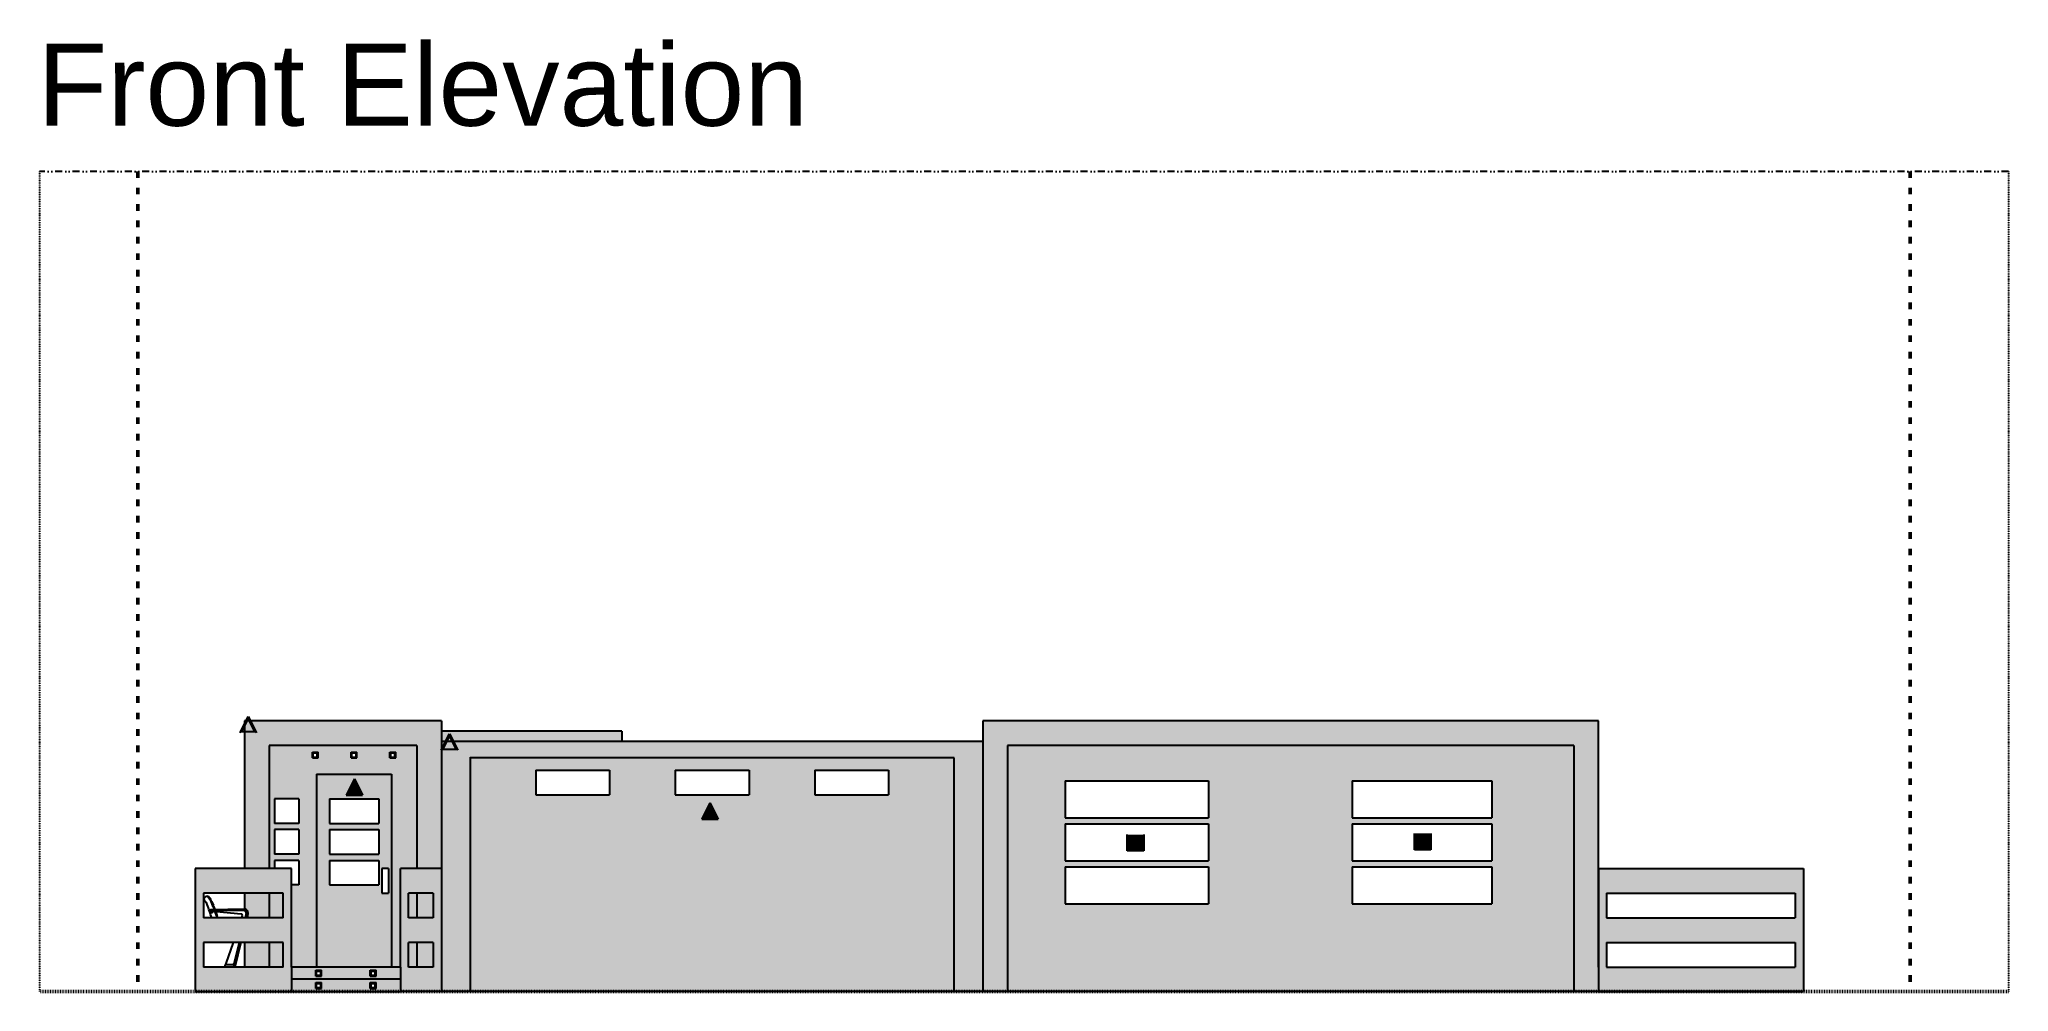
# Model space of a CAD drawing. Header units: millimetres. Extents: x 60252 to 149408, y 10197 to 135197.
# Drawn here: x 85252 to 121252, y 10197 to 27611 of the extents above; entities that cross this region are included whole.
import ezdxf

# ---------------------------------------------------------------- set-up
doc = ezdxf.new("R2010")
doc.units = ezdxf.units.MM
doc.linetypes.add('ACAD_ISO03W100', pattern=[30, 12, -18])
doc.linetypes.add('DIVIDE', pattern=[31.75, 12.7, -6.35, 0, -6.35, 0, -6.35])
doc.layers.add('a_COTA', color=3, linetype='Continuous', lineweight=15)
doc.layers.add('Property Line', color=157, linetype='ACAD_ISO03W100', lineweight=50)
for name, color, linetype in [('Doors', 12, 'Continuous'), ('EXT. Highlight HATCH', 27, 'Continuous'), ('EXT.WALL HATCH', 33, 'Continuous'), ('Floorplan -Outline', 40, 'Continuous'), ('IOT SMART DEVICES', 181, 'Continuous'), ('Plot', 157, 'DIVIDE'), ('Stairs', 84, 'Continuous'), ('Window', 20, 'Continuous')]:
    doc.layers.add(name, color=color, linetype=linetype)
doc.styles.get("Standard").update_dxf_attribs({"font": 'Arial.ttf'})

msp = doc.modelspace()

# ---------------------------------------------------------------- texts
at = {"layer": 'a_COTA', "ltscale": 10, "insert": (85213, 27531), "char_height": 1500, "attachment_point": 1}
msp.add_mtext_dynamic_manual_height_columns('Front Elevation', width=39477.79, gutter_width=10.6, heights=[2160], dxfattribs=at)

# ---------------------------------------------------------------- hatches: boundary and pattern name
at = {"layer": 'EXT. Highlight HATCH', "ltscale": 0.25}
h = msp.add_hatch(color=256, dxfattribs=at)
h.dxf.hatch_style = 1
h.paths.add_polyline_path([(92602, 15147), (89002, 15147), (89002, 12447), (89452, 12447), (89452, 12972), (89452, 14697), (92152, 14697), (92152, 12972), (92152, 12447), (92602, 12447)])
h.paths.add_polyline_path([(89859, 12447), (88102, 12447), (88102, 10197), (89859, 10197), (89859, 10647)])
h.paths.add_polyline_path([(89709, 11997), (89709, 11547), (88252, 11547), (88252, 11997)], flags=16)
edge = h.paths.add_edge_path(flags=0)
edge.add_spline(control_points=[(88422, 11671), (88422, 11672), (88422, 11673), (88422, 11673)], knot_values=[8.250455, 8.250455, 8.250455, 8.250455, 17.723186, 17.723186, 17.723186, 17.723186], degree=3, periodic=0)
edge.add_spline(control_points=[(88422, 11671), (88422, 11673), (88422, 11674), (88421, 11677), (88421, 11679), (88420, 11681), (88420, 11681), (88420, 11681)], knot_values=[47.348908, 47.348908, 47.348908, 47.348908, 50.438481, 50.438481, 53.940152, 53.940152, 54.069702, 54.069702, 54.069702, 54.069702], degree=3, periodic=0)
edge.add_spline(control_points=[(88420, 11681), (88420, 11681), (88420, 11681), (88420, 11680), (88421, 11680), (88421, 11679), (88421, 11678), (88422, 11676), (88422, 11675), (88422, 11673)], knot_values=[0.423626, 0.423626, 0.423626, 0.423626, 2.142343, 2.142343, 4.042573, 4.042573, 7.772546, 7.772546, 11.037056, 11.037056, 11.037056, 11.037056], degree=3, periodic=0)
edge = h.paths.add_edge_path(flags=0)
edge.add_ellipse((87828, 11553), major_axis=(2402, 55), ratio=0.055456, start_angle=420.9822, end_angle=420.9845, ccw=False)
edge.add_arc((88991, 11636), 60, -13.7805, 90, ccw=False)
edge.add_line((89049, 11622), (89048, 11618))
edge.add_line((89048, 11618), (89064, 11614))
edge.add_arc((88991, 11636), 76.6, 343.5123, 450.3473)
edge.add_line((88990, 11713), (88991, 11696))
edge = h.paths.add_edge_path(flags=0)
edge.add_spline(control_points=[(88396, 11699), (88396, 11699), (88396, 11699), (88396, 11699), (88396, 11699), (88396, 11699), (88397, 11699), (88398, 11698), (88398, 11698), (88399, 11697), (88400, 11697), (88401, 11696)], knot_values=[22.078847, 22.078847, 22.078847, 22.078847, 24.009543, 24.009543, 25.631426, 25.631426, 28.816511, 28.816511, 34.961387, 34.961387, 42.440166, 42.440166, 42.440166, 42.440166], degree=3, periodic=0)
edge.add_line((88401, 11696), (88452, 11696))
edge.add_arc((86680, 11065), 1881, 19.5929, 21.8625)
edge.add_line((88425, 11766), (88393, 11847))
edge.add_arc((88323, 11819), 75, 22.0168, 37.6912)
edge.add_line((88382, 11864), (88382, 11864))
edge.add_line((88382, 11864), (88333, 11931))
edge.add_arc((88315, 11917), 22.5, 36.7909, 55.2084)
edge.add_line((88328, 11936), (88339, 11944))
edge.add_line((88339, 11944), (88394, 11873))
edge.add_line((88394, 11873), (88382, 11864))
edge.add_line((88382, 11864), (88383, 11864))
edge.add_arc((88323, 11819), 75, 23.7997, 36.9115, ccw=False)
edge.add_line((88392, 11849), (88405, 11854))
edge.add_line((88405, 11854), (88439, 11771))
edge.add_line((88439, 11771), (88425, 11765))
edge.add_arc((86680, 11065), 1881, 21.4016, 21.8587, ccw=False)
edge.add_line((88431, 11751), (88444, 11757))
edge.add_line((88444, 11757), (88467, 11701))
edge.add_line((88467, 11701), (88397, 11699))
edge = h.paths.add_edge_path(flags=0)
edge.add_spline(control_points=[(88381, 11691), (88379, 11690), (88378, 11689), (88375, 11686), (88373, 11683), (88370, 11677), (88370, 11674), (88370, 11671)], knot_values=[0, 0, 0, 0, 3.407284, 3.407284, 10.066654, 10.066654, 16.582968, 16.582968, 16.582968, 16.582968], degree=3, periodic=0)
edge.add_arc((88396, 11670), 26.3, 126.149, 148.7577)
h.paths.add_polyline_path([(88942, 11617), (88488, 11663), (88463, 11666, -0.000483), (88468, 11650), (88484, 11655), (88511, 11569), (88498, 11565, 0.003129), (88463, 11666), (88488, 11663), (88942, 11617, -0.483449), (88961, 11587), (88961, 11587, 0.483449)], flags=0)
h.paths.add_polyline_path([(89709, 11097), (89709, 10647), (88252, 10647), (88252, 11097)], flags=16)
h.paths.add_polyline_path([(88390, 11670, -1), (88402, 11670, -1)], flags=0)
edge = h.paths.add_edge_path(flags=0)
edge.add_line((88651, 10686), (88651, 10686))
edge.add_spline(control_points=[(88651, 10686), (88651, 10686), (88651, 10686), (88651, 10686), (88651, 10686), (88651, 10686)], knot_values=[-1.451842, -1.451842, -1.451842, -1.451842, -1.438033, -1.438033, 0.01381, 0.01381, 0.01381, 0.01381], degree=3, periodic=0)
edge.add_line((88651, 10686), (88651, 10686))
h.paths.add_polyline_path([(89452, 11997), (89002, 11997), (89002, 11712, -0.440492), (89065, 11618), (89048, 11547), (89452, 11547)], flags=0)
h.paths.add_polyline_path([(89452, 11097), (89002, 11097), (89002, 10647), (89452, 10647)], flags=0)
h.paths.add_polyline_path([(92452, 11997), (92152, 11997), (92152, 11547), (92452, 11547)], flags=0)
h.paths.add_polyline_path([(92452, 11097), (92152, 11097), (92152, 10647), (92452, 10647)], flags=0)
h.paths.add_polyline_path([(92602, 12447), (92152, 12447), (91852, 12447), (91852, 10647), (91852, 10197), (92602, 10197)])
h.paths.add_polyline_path([(92002, 10647), (92002, 11097), (92452, 11097), (92452, 10647)], flags=16)
h.paths.add_polyline_path([(92002, 11547), (92002, 11997), (92452, 11997), (92452, 11547)], flags=16)
h = msp.add_hatch(color=256, dxfattribs=at)
h.dxf.hatch_style = 1
h.paths.add_polyline_path([(91852, 10422), (89859, 10422), (89859, 10197), (91852, 10197)])
h.paths.add_polyline_path([(91301, 10362), (91406, 10362), (91406, 10257), (91301, 10257)], flags=16)
h.paths.add_polyline_path([(91316, 10347), (91391, 10347), (91391, 10272), (91316, 10272)], flags=0)
h.paths.add_polyline_path([(90410, 10362), (90410, 10257), (90305, 10257), (90305, 10362)], flags=16)
h.paths.add_polyline_path([(90395, 10347), (90395, 10272), (90320, 10272), (90320, 10347)], flags=0)
h.paths.add_polyline_path([(91852, 10647), (89859, 10647), (89859, 10422), (91852, 10422)])
h.paths.add_polyline_path([(91301, 10587), (91406, 10587), (91406, 10482), (91301, 10482)], flags=16)
h.paths.add_polyline_path([(91316, 10572), (91391, 10572), (91391, 10497), (91316, 10497)], flags=0)
h.paths.add_polyline_path([(90410, 10482), (90305, 10482), (90305, 10587), (90410, 10587)], flags=16)
h.paths.add_polyline_path([(90395, 10497), (90320, 10497), (90320, 10572), (90395, 10572)], flags=0)
h.paths.add_polyline_path([(102952, 14697), (113302, 14697), (113302, 10197), (113752, 10197), (113752, 12447), (113752, 15147), (102502, 15147), (102502, 10197), (102952, 10197)])
h = msp.add_hatch(color=256, dxfattribs=at)
h.dxf.hatch_style = 1
h.paths.add_polyline_path([(95902, 14959), (92602, 14959), (92602, 14772), (95902, 14772)])
h = msp.add_hatch(color=256, dxfattribs=at)
h.dxf.hatch_style = 1
h.paths.add_polyline_path([(93127, 14472), (93127, 10197), (101977, 10197), (101977, 14472)])
h.paths.add_polyline_path([(96877, 13797), (96877, 14247), (98227, 14247), (98227, 13797)], flags=16)
h.paths.add_polyline_path([(99427, 13797), (99427, 14247), (100777, 14247), (100777, 13797)], flags=16)
h.paths.add_polyline_path([(95677, 13797), (94327, 13797), (94327, 14247), (95677, 14247)], flags=16)
h.paths.add_polyline_path([(90318, 10647), (91691, 10647), (91691, 14172), (90318, 14172)])
h.paths.add_polyline_path([(90555, 12147), (90555, 12597), (91455, 12597), (91455, 12147)], flags=16)
h.paths.add_polyline_path([(91511, 11997), (91511, 12447), (91635, 12447), (91635, 11997)], flags=16)
h.paths.add_polyline_path([(90555, 12709), (90555, 13159), (91455, 13159), (91455, 12709)], flags=16)
h.paths.add_polyline_path([(90555, 13272), (90555, 13722), (91455, 13722), (91455, 13272)], flags=16)
h = msp.add_hatch(color=256, dxfattribs=at)
h.dxf.hatch_style = 1
h.paths.add_polyline_path([(89452, 11997), (89002, 11997), (89002, 11712, -0.440492), (89065, 11618), (89048, 11547), (89452, 11547)])
h.paths.add_polyline_path([(89452, 11097), (89002, 11097), (89002, 10647), (89452, 10647)])
h.paths.add_polyline_path([(117502, 12447), (113752, 12447), (113752, 10647), (113752, 10197), (117502, 10197)])
h.paths.add_polyline_path([(113902, 10647), (113902, 11097), (117352, 11097), (117352, 10647)], flags=16)
h.paths.add_polyline_path([(113902, 11547), (113902, 11997), (117352, 11997), (117352, 11547)], flags=16)
h = msp.add_hatch(color=256, dxfattribs=at)
h.dxf.hatch_style = 1
h.paths.add_polyline_path([(92452, 11997), (92152, 11997), (92152, 11547), (92452, 11547)])
h.paths.add_polyline_path([(92452, 11097), (92152, 11097), (92152, 10647), (92452, 10647)])
at = {"layer": 'EXT.WALL HATCH', "ltscale": 0.25}
h = msp.add_hatch(color=256, dxfattribs=at)
h.dxf.hatch_style = 1
h.paths.add_polyline_path([(113302, 14697), (102952, 14697), (102952, 10197), (113302, 10197)])
h.paths.add_polyline_path([(106627, 11802), (104002, 11802), (104002, 12477), (106627, 12477)], flags=16)
h.paths.add_polyline_path([(109252, 11802), (109252, 12477), (111802, 12477), (111802, 11802)], flags=16)
h.paths.add_polyline_path([(106627, 12589), (104002, 12589), (104002, 13264), (106627, 13264)], flags=16)
h.paths.add_polyline_path([(109252, 12589), (109252, 13264), (111802, 13264), (111802, 12589)], flags=16)
h.paths.add_polyline_path([(106627, 13377), (104002, 13377), (104002, 14052), (106627, 14052)], flags=16)
h.paths.add_polyline_path([(109252, 13377), (109252, 14052), (111802, 14052), (111802, 13377)], flags=16)
h.paths.add_polyline_path([(92152, 14697), (89452, 14697), (89452, 12972), (89452, 12447), (89548, 12447), (89548, 12597), (89998, 12597), (89998, 12147), (89859, 12147), (89859, 10647), (90093, 10647), (90093, 12972), (90093, 14397), (91916, 14397), (91916, 12447), (92152, 12447), (92152, 12972)])
h.paths.add_polyline_path([(91766, 14472), (91661, 14472), (91661, 14577), (91766, 14577)], flags=16)
h.paths.add_polyline_path([(91751, 14487), (91676, 14487), (91676, 14562), (91751, 14562)], flags=0)
h.paths.add_polyline_path([(91057, 14472), (90952, 14472), (90952, 14577), (91057, 14577)], flags=16)
h.paths.add_polyline_path([(91042, 14487), (90967, 14487), (90967, 14562), (91042, 14562)], flags=0)
h.paths.add_polyline_path([(90348, 14472), (90243, 14472), (90243, 14577), (90348, 14577)], flags=16)
h.paths.add_polyline_path([(90333, 14487), (90258, 14487), (90258, 14562), (90333, 14562)], flags=0)
h.paths.add_polyline_path([(89998, 13722), (89998, 13272), (89548, 13272), (89548, 13722)], flags=16)
h.paths.add_polyline_path([(89998, 13159), (89998, 12709), (89548, 12709), (89548, 13159)], flags=16)
h.paths.add_polyline_path([(102502, 14772), (92602, 14772), (92602, 10197), (93127, 10197), (93127, 14472), (101977, 14472), (101977, 10197), (102502, 10197)])
h = msp.add_hatch(color=256, dxfattribs=at)
h.dxf.hatch_style = 1
h.paths.add_polyline_path([(91916, 14397), (90093, 14397), (90093, 12972), (90093, 10647), (90318, 10647), (90318, 14172), (91691, 14172), (91691, 10647), (91852, 10647), (91852, 12447), (91916, 12447)])
h = msp.add_hatch(color=256, dxfattribs=at)
h.dxf.hatch_style = 1
h.paths.add_polyline_path([(92152, 11997), (92002, 11997), (92002, 11547), (92152, 11547)])
h.paths.add_polyline_path([(92152, 11097), (92002, 11097), (92002, 10647), (92152, 10647)])
h.paths.add_polyline_path([(89709, 11997), (89452, 11997), (89452, 11547), (89709, 11547)])
h.paths.add_polyline_path([(89709, 11097), (89452, 11097), (89452, 10647), (89709, 10647)])
at = {"layer": 'IOT SMART DEVICES', "ltscale": 10}
h = msp.add_hatch(color=256, dxfattribs=at)
h.dxf.hatch_style = 1
h.paths.add_polyline_path([(89070, 15230), (88920, 14930), (89220, 14930)])
h.paths.add_polyline_path([(88956, 14953), (89070, 15180), (89184, 14953)], flags=16)
h = msp.add_hatch(color=256, dxfattribs=at)
h.dxf.hatch_style = 1
h.paths.add_polyline_path([(92750, 14910), (92600, 14610), (92900, 14610)])
h.paths.add_polyline_path([(92636, 14633), (92750, 14860), (92864, 14633)], flags=16)
h = msp.add_hatch(color=256, dxfattribs=at)
h.dxf.hatch_style = 1
h.paths.add_polyline_path([(91010, 14090), (90860, 13790), (91160, 13790)])
h = msp.add_hatch(color=256, dxfattribs=at)
h.dxf.hatch_style = 1
h.paths.add_polyline_path([(97510, 13650), (97360, 13350), (97660, 13350)])
h = msp.add_hatch(color=256, dxfattribs=at)
h.dxf.hatch_style = 1
h.paths.add_polyline_path([(105140, 12770), (105440, 12770), (105440, 13070), (105140, 13070)])
h = msp.add_hatch(color=256, dxfattribs=at)
h.dxf.hatch_style = 1
h.paths.add_polyline_path([(110390, 12790), (110690, 12790), (110690, 13090), (110390, 13090)])

# ---------------------------------------------------------------- linework, layer by layer
at = {"extrusion": (0, 1, 0)}
for p, q in [((88339, 11944), (88328, 11936)), ((88383, 11863), (88333, 11931)), ((88394, 11873), (88339, 11944)), ((88264, 11876), (88301, 11828)), ((88369, 11673), (88370, 11671)), ((88381, 11691), (88381, 11691)), ((88382, 11864), (88394, 11873)), ((88405, 11854), (88392, 11849)), ((88425, 11766), (88393, 11847)), ((88396, 11699), (88991, 11713)), ((88396, 11696), (88479, 11696)), ((88439, 11771), (88405, 11854)), ((88991, 11681), (88420, 11681)), ((88422, 11670), (88488, 11663)), ((88425, 11765), (88439, 11771)), ((88444, 11757), (88431, 11751)), ((88467, 11701), (88444, 11757)), ((88484, 11655), (88468, 11650)), ((88511, 11569), (88484, 11655)), ((88488, 11663), (88942, 11617)), ((88498, 11565), (88511, 11569)), ((88516, 11555), (88503, 11551)), ((88518, 11547), (88516, 11555)), ((88961, 11587), (88947, 11547)), ((88991, 11692), (88990, 11713)), ((88991, 11692), (88991, 11681)), ((89034, 11625), (89015, 11547)), ((89031, 11547), (89049, 11622)), ((89065, 11618), (89048, 11547)), ((89065, 11614), (89049, 11618)), ((88792, 11097), (88659, 10710)), ((88905, 11097), (88808, 10703)), ((88810, 10647), (88920, 11097)), ((88937, 11097), (88827, 10647)), ((88659, 10710), (88651, 10686)), ((88786, 10686), (88651, 10686)), ((88651, 10686), (88651, 10683)), ((88651, 10647), (88651, 10683)), ((88810, 10647), (88651, 10647)), ((88827, 10647), (88810, 10647))]:
    msp.add_line(p, q, dxfattribs=at)
msp.add_circle((88396, 11670), 6)
for centre, radius, start, end in [((88286, 11891), 27.2, 170.8029, 213.2607), ((88316, 11881), 58.5, 92.7417, 166.0748), ((88315, 11917), 22.5, 36.7909, 92.7417), ((88179, 11741), 150, 18.7489, 35.8423), ((60985, 2510), 28868, 18.2427, 18.7489), ((88396, 11670), 26.3, 123.751, 25.3769), ((88323, 11819), 75, 22.0168, 36.6703), ((86680, 11065), 1881, 19.7329, 21.8625), ((80458, 8788), 8506, 18.9285, 19.7748), ((88940, 11594), 22.5, 341, 84.2058), ((88991, 11636), 76.6, 346.2195, 90), ((88991, 11636), 60, 346.2195, 90), ((88991, 11636), 45, 346.2195, 90), ((88786, 10708), 22.5, 270, 346.2195)]:
    msp.add_arc(centre, radius, start, end)
at = {"extrusion": (1.22461e-16, -2.31112e-33, -1)}
msp.add_ellipse((87828, 11553), major_axis=(2402, 55), ratio=0.055456, start_param=-1.294897, end_param=-1.06434, dxfattribs=at)
for points, knots in [([(88369, 11673), (88369, 11675), (88370, 11677), (88370, 11680), (88371, 11682), (88373, 11687), (88375, 11689), (88380, 11694), (88383, 11696), (88389, 11698), (88392, 11699), (88396, 11699)], [-54.459154, -54.459154, -54.459154, -54.459154, -50.969408, -50.969408, -47.456055, -47.456055, -40.708162, -40.708162, -33.819273, -33.819273, -27.226886, -27.226886, -27.226886, -27.226886]), ([(88370, 11671), (88370, 11674), (88370, 11677), (88373, 11683), (88375, 11686), (88378, 11689), (88379, 11690), (88381, 11691)], [0, 0, 0, 0, 6.516314, 6.516314, 13.175684, 13.175684, 16.582968, 16.582968, 16.582968, 16.582968]), ([(88381, 11691), (88382, 11692), (88384, 11693), (88389, 11695), (88392, 11696), (88396, 11696), (88396, 11696), (88396, 11696)], [-38.41535, -38.41535, -38.41535, -38.41535, -34.750226, -34.750226, -27.903122, -27.903122, -27.728097, -27.728097, -27.728097, -27.728097]), ([(88401, 11696), (88400, 11697), (88399, 11697), (88398, 11698), (88398, 11698), (88397, 11699), (88396, 11699), (88396, 11699), (88396, 11699), (88396, 11699), (88396, 11699), (88396, 11699)], [22.078831, 22.078831, 22.078831, 22.078831, 29.557625, 29.557625, 35.702501, 35.702501, 38.887587, 38.887587, 40.509469, 40.509469, 42.440226, 42.440226, 42.440226, 42.440226]), ([(88422, 11673), (88422, 11675), (88422, 11676), (88421, 11678), (88421, 11679), (88421, 11680), (88420, 11680), (88420, 11681), (88420, 11681), (88420, 11681)], [0.423626, 0.423626, 0.423626, 0.423626, 3.688137, 3.688137, 7.418109, 7.418109, 9.318339, 9.318339, 11.037056, 11.037056, 11.037056, 11.037056]), ([(88420, 11681), (88420, 11681), (88420, 11681), (88421, 11679), (88421, 11677), (88422, 11674), (88422, 11672), (88422, 11671)], [47.348908, 47.348908, 47.348908, 47.348908, 47.478458, 47.478458, 50.980129, 50.980129, 54.430362, 54.430362, 54.430362, 54.430362]), ([(88488, 11663), (88485, 11663), (88482, 11664), (88479, 11664), (88474, 11664), (88470, 11665), (88465, 11665), (88459, 11666), (88452, 11667), (88446, 11667), (88438, 11668), (88430, 11669), (88422, 11670)], [4.712389, 4.712389, 4.712389, 4.712389, 4.7676876, 4.7676876, 4.7676876, 4.8451058, 4.8451058, 4.8451058, 4.9534912, 4.9534912, 4.9534912, 5.0958674, 5.0958674, 5.0958674, 5.0958674]), ([(88651, 10686), (88651, 10686), (88651, 10686), (88651, 10686), (88651, 10686), (88651, 10686)], [-1.451842, -1.451842, -1.451842, -1.451842, 0, 0, 0.01381, 0.01381, 0.01381, 0.01381])]:
    msp.add_open_spline(points, degree=3, knots=knots)
for points in [[(88370, 11671), (88370, 11671), (88370, 11671), (88370, 11671)], [(88396, 11696), (88396, 11696), (88396, 11696), (88396, 11696)], [(88422, 11673), (88422, 11673), (88422, 11672), (88422, 11671)], [(88651, 10687), (88651, 10687), (88651, 10687), (88651, 10686)]]:
    msp.add_open_spline(points, degree=3)
at = {"layer": 'Doors'}
for p, q in [((90318, 14172), (90318, 10647)), ((90318, 14172), (91691, 14172)), ((91691, 14172), (91691, 10647)), ((91635, 12447), (91511, 12447)), ((91511, 12447), (91511, 11997)), ((91635, 12447), (91635, 11997)), ((91511, 11997), (91635, 11997))]:
    msp.add_line(p, q, dxfattribs=at)
at = {"layer": 'Floorplan -Outline'}
for p, q in [((89002, 15147), (89002, 12447)), ((92602, 15147), (92602, 10197)), ((102502, 15147), (102502, 10197)), ((89452, 14697), (89452, 12972)), ((90243, 14472), (90243, 14577)), ((90243, 14577), (90348, 14577)), ((90243, 14472), (90348, 14472)), ((90258, 14487), (90258, 14562)), ((90258, 14562), (90333, 14562)), ((90258, 14487), (90333, 14487)), ((90333, 14487), (90333, 14562)), ((90348, 14472), (90348, 14577)), ((90952, 14472), (90952, 14577)), ((90952, 14577), (91057, 14577)), ((90952, 14472), (91057, 14472)), ((90967, 14487), (90967, 14562)), ((90967, 14562), (91042, 14562)), ((90967, 14487), (91042, 14487)), ((91042, 14487), (91042, 14562)), ((91057, 14472), (91057, 14577)), ((91661, 14472), (91661, 14577)), ((91661, 14577), (91766, 14577)), ((91661, 14472), (91766, 14472)), ((91676, 14487), (91676, 14562)), ((91676, 14562), (91751, 14562)), ((91676, 14487), (91751, 14487)), ((91751, 14487), (91751, 14562)), ((91766, 14472), (91766, 14577)), ((92152, 14697), (92152, 12972)), ((93127, 14487), (93127, 10197)), ((102952, 14697), (102952, 10197)), ((113302, 14697), (113302, 10197)), ((89452, 12972), (89452, 12447)), ((92152, 12972), (92152, 12447)), ((88102, 12447), (88102, 10197)), ((89859, 12447), (88102, 12447)), ((89002, 12522), (89002, 12447)), ((89452, 12522), (89452, 12447)), ((89859, 10647), (89859, 12447)), ((92602, 12447), (91852, 12447)), ((91852, 10647), (91852, 12447)), ((92152, 12522), (92152, 12447)), ((113752, 12447), (113752, 10197)), ((113752, 12447), (117502, 12447)), ((117502, 12447), (117502, 10197)), ((88252, 11997), (88252, 11547)), ((89709, 11997), (88252, 11997)), ((89002, 11997), (89002, 11712)), ((89452, 11997), (89452, 11547)), ((89709, 11547), (89709, 11997)), ((92452, 11997), (92002, 11997)), ((92002, 11547), (92002, 11997)), ((92152, 11997), (92152, 11547)), ((92452, 11997), (92452, 11547)), ((113902, 11997), (117352, 11997)), ((113902, 11997), (113902, 11547)), ((117352, 11997), (117352, 11547)), ((89709, 11547), (88252, 11547)), ((92452, 11547), (92002, 11547)), ((113902, 11547), (117352, 11547)), ((88252, 11097), (88252, 10647)), ((89709, 11097), (88252, 11097)), ((89002, 11097), (89002, 10647)), ((89452, 11097), (89452, 10647)), ((89709, 10647), (89709, 11097)), ((92452, 11097), (92002, 11097)), ((92002, 10647), (92002, 11097)), ((92152, 11097), (92152, 10647)), ((92452, 11097), (92452, 10647)), ((113902, 11097), (117352, 11097)), ((113902, 11097), (113902, 10647)), ((117352, 11097), (117352, 10647)), ((89709, 10647), (88252, 10647)), ((89859, 10647), (89859, 10197)), ((91852, 10647), (89859, 10647)), ((90305, 10482), (90305, 10587)), ((90305, 10587), (90410, 10587)), ((90305, 10482), (90410, 10482)), ((90320, 10497), (90320, 10572)), ((90320, 10572), (90395, 10572)), ((90320, 10497), (90395, 10497)), ((90395, 10497), (90395, 10572)), ((90410, 10482), (90410, 10587)), ((91301, 10587), (91406, 10587)), ((91301, 10482), (91301, 10587)), ((91301, 10482), (91406, 10482)), ((91316, 10572), (91391, 10572)), ((91316, 10497), (91316, 10572)), ((91316, 10497), (91391, 10497)), ((91391, 10497), (91391, 10572)), ((91406, 10482), (91406, 10587)), ((91852, 10647), (91852, 10197)), ((92452, 10647), (92002, 10647)), ((113902, 10647), (117352, 10647)), ((88102, 10197), (89859, 10197)), ((89859, 10197), (91852, 10197)), ((90305, 10257), (90305, 10362)), ((90305, 10362), (90410, 10362)), ((90305, 10257), (90410, 10257)), ((90320, 10272), (90320, 10347)), ((90320, 10347), (90395, 10347)), ((90320, 10272), (90395, 10272)), ((90395, 10272), (90395, 10347)), ((90410, 10257), (90410, 10362)), ((91301, 10257), (91301, 10362)), ((91301, 10362), (91406, 10362)), ((91301, 10257), (91406, 10257)), ((91316, 10272), (91316, 10347)), ((91316, 10347), (91391, 10347)), ((91316, 10272), (91391, 10272)), ((91391, 10272), (91391, 10347)), ((91406, 10257), (91406, 10362)), ((117502, 10197), (91852, 10197)), ((113752, 10197), (117502, 10197))]:
    msp.add_line(p, q, dxfattribs=at)
at = {"layer": 'Floorplan -Outline', "ltscale": 0.25}
for p, q in [((92602, 15147), (89002, 15147)), ((113752, 15147), (102502, 15147)), ((113752, 10647), (113752, 15147)), ((95902, 14959), (92602, 14959)), ((102502, 14772), (92602, 14772)), ((95902, 14959), (95902, 14772)), ((92152, 14697), (89452, 14697)), ((101977, 14472), (93127, 14472)), ((101977, 10197), (101977, 14472)), ((113302, 14697), (102952, 14697))]:
    msp.add_line(p, q, dxfattribs=at)
at = {"layer": 'IOT SMART DEVICES', "ltscale": 10}
for p, q in [((88920, 14930), (89070, 15230)), ((88956, 14953), (89070, 15180)), ((89070, 15230), (89220, 14930)), ((89070, 15180), (89184, 14953)), ((88956, 14953), (89184, 14953)), ((92600, 14610), (92750, 14910)), ((92636, 14633), (92750, 14860)), ((92750, 14910), (92900, 14610)), ((92750, 14860), (92864, 14633)), ((92636, 14633), (92864, 14633)), ((91010, 14090), (90860, 13790)), ((91010, 14090), (91160, 13790)), ((90860, 13790), (91160, 13790)), ((97510, 13650), (97360, 13350)), ((97360, 13350), (97660, 13350)), ((97510, 13650), (97660, 13350)), ((105140, 12770), (105140, 13070)), ((105440, 13070), (105440, 12770)), ((110390, 12790), (110390, 13090)), ((110690, 13090), (110690, 12790)), ((105440, 12770), (105140, 12770)), ((110690, 12790), (110390, 12790))]:
    msp.add_line(p, q, dxfattribs=at)
at = {"layer": 'Plot'}
for p, q in [((85252, 25197), (85252, 10197)), ((121252, 25197), (121252, 10197))]:
    msp.add_line(p, q, dxfattribs=at)
at = {"layer": 'Plot', "ltscale": 10}
msp.add_line((121252, 25197), (85252, 25197), dxfattribs=at)
at = {"layer": 'Property Line', "ltscale": 10}
for p, q in [((87052, 25197), (87052, 10197)), ((119452, 25197), (119452, 10197))]:
    msp.add_line(p, q, dxfattribs=at)
at = {"layer": 'Property Line'}
msp.add_line((121252, 10197), (85252, 10197), dxfattribs=at)
at = {"layer": 'Stairs'}
msp.add_line((91852, 10422), (89859, 10422), dxfattribs=at)
at = {"layer": 'Window'}
for p, q in [((94327, 14247), (95677, 14247)), ((94327, 14247), (94327, 13797)), ((95677, 14247), (95677, 13797)), ((96877, 14247), (96877, 13797)), ((96877, 14247), (98227, 14247)), ((98227, 14247), (98227, 13797)), ((99427, 14247), (99427, 13797)), ((99427, 14247), (100777, 14247)), ((100777, 14247), (100777, 13797)), ((104002, 14052), (104002, 13377)), ((104002, 14052), (106627, 14052)), ((106627, 14052), (106627, 13377)), ((109252, 14052), (109252, 13377)), ((109252, 14052), (111802, 14052)), ((111802, 14052), (111802, 13377)), ((89998, 13722), (89548, 13722)), ((89548, 13722), (89548, 13272)), ((89998, 13722), (89998, 13272)), ((90555, 13722), (90555, 13272)), ((90555, 13722), (91455, 13722)), ((91455, 13722), (91455, 13272)), ((94327, 13797), (95677, 13797)), ((96877, 13797), (98227, 13797)), ((99427, 13797), (100777, 13797)), ((104002, 13377), (106627, 13377)), ((109252, 13377), (111802, 13377)), ((89998, 13272), (89548, 13272)), ((89998, 13159), (89548, 13159)), ((89548, 13159), (89548, 12709)), ((89998, 13159), (89998, 12709)), ((90555, 13272), (91455, 13272)), ((90555, 13159), (91455, 13159)), ((90555, 13159), (90555, 12709)), ((91455, 13159), (91455, 12709)), ((104002, 13264), (106627, 13264)), ((104002, 13264), (104002, 12589)), ((106627, 13264), (106627, 12589)), ((109252, 13264), (111802, 13264)), ((109252, 13264), (109252, 12589)), ((111802, 13264), (111802, 12589)), ((89998, 12709), (89548, 12709)), ((90555, 12709), (91455, 12709)), ((89998, 12597), (89548, 12597)), ((89548, 12597), (89548, 12447)), ((89998, 12597), (89998, 12147)), ((90555, 12597), (91455, 12597)), ((90555, 12597), (90555, 12147)), ((91455, 12597), (91455, 12147)), ((91511, 12447), (91511, 12147)), ((104002, 12589), (106627, 12589)), ((104002, 12477), (106627, 12477)), ((104002, 12477), (104002, 11802)), ((106627, 12477), (106627, 11802)), ((109252, 12589), (111802, 12589)), ((109252, 12477), (111802, 12477)), ((109252, 12477), (109252, 11802)), ((111802, 12477), (111802, 11802)), ((89998, 12147), (89859, 12147)), ((90555, 12147), (91455, 12147)), ((104002, 11802), (106627, 11802)), ((109252, 11802), (111802, 11802))]:
    msp.add_line(p, q, dxfattribs=at)

msp.set_redraw_order([(e.dxf.handle, doc.entitydb.next_handle()) for e in msp.query("TEXT MTEXT ATTDEF DIMENSION ARC_DIMENSION")])  # texts and dimensions are drawn at this point

doc.saveas('drawing.dxf')
